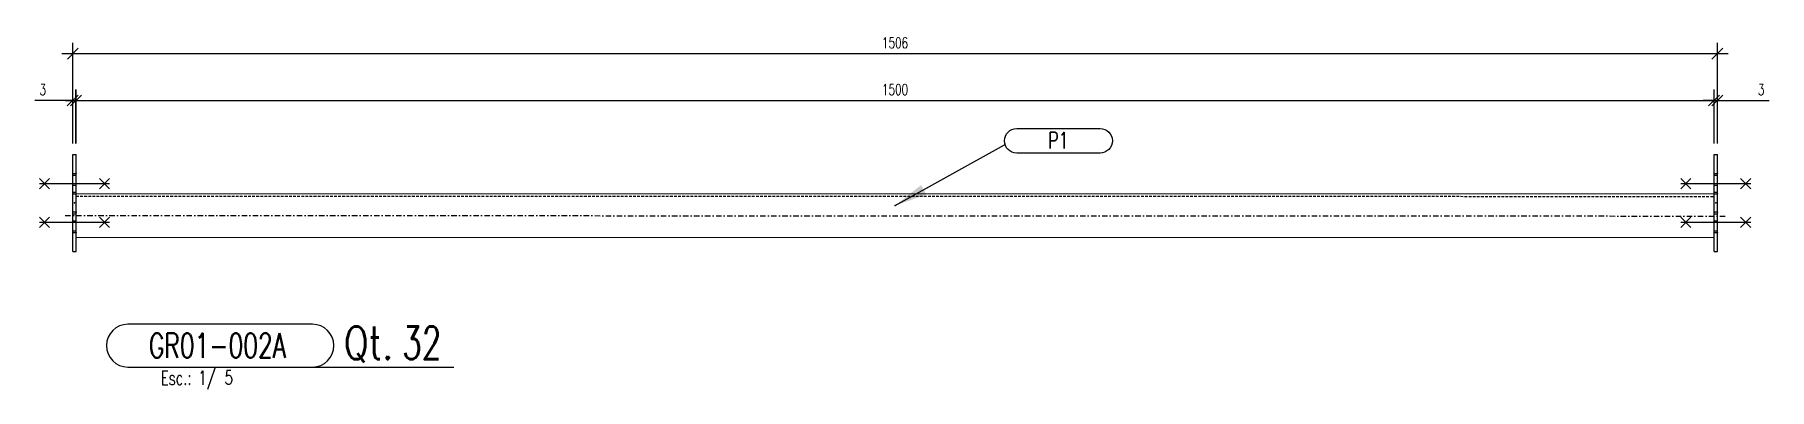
# Model space of a CAD drawing. Extents: x -34714 to -32441, y 13070 to 13395.
# Drawn here: x -34714 to -33126, y 13070 to 13395 of the extents above; entities that cross this region are included whole.
import ezdxf
from ezdxf.enums import TextEntityAlignment as Align

# ---------------------------------------------------------------- set-up
doc = ezdxf.new("R2010")
doc.units = 0
doc.header["$LTSCALE"] = 10
doc.header["$MEASUREMENT"] = 0
doc.linetypes.add('DASHDOT', pattern=[1, 0.5, -0.25, 0, -0.25])
doc.linetypes.add('HIDDEN', pattern=[0.375, 0.25, -0.125])
doc.layers.get('0').update_dxf_attribs({"linetype": 'CONTINUOUS'})
doc.layers.get('Defpoints').update_dxf_attribs({"linetype": 'CONTINUOUS'})
for name, color, linetype in [('A', 2, 'DASHDOT'), ('FORIR', 4, 'CONTINUOUS'), ('G', 3, 'CONTINUOUS'), ('MARK_QTA', 4, 'CONTINUOUS'), ('MARK_SLOT', 6, 'CONTINUOUS'), ('POS_BOX', 6, 'CONTINUOUS'), ('POS_NOT', 2, 'CONTINUOUS'), ('TR', 6, 'HIDDEN')]:
    doc.layers.add(name, color=color, linetype=linetype)
doc.styles.add('MARK', font='ROMANS', dxfattribs={"width": 0.7})
doc.styles.add('POS', font='ROMANS', dxfattribs={"width": 0.7})
doc.styles.add('ROMANS', font='romans.shx', dxfattribs={"width": 0.7})
doc.dimstyles.new('1-15', dxfattribs={"dimscale": 15, "dimtxt": 2, "dimasz": 2, "dimexe": 2, "dimexo": 2, "dimgap": 1, "dimtad": 1, "dimdec": 0, "dimzin": 0, "dimdsep": 46, "dimtxsty": 'ROMANS', "dimblk": 'OBLIQUE', "dimcen": 0, "dimdle": 2, "dimclrd": 1, "dimclre": 1, "dimclrt": 4, "dimadec": 0, "dimazin": 0, "dimtfac": 1, "dimtdec": 0, "dimtofl": 0, "dimtmove": 0, "dimatfit": 3, "dimfxl": 1, "dimtfill": 1, "dimtolj": 1, "dimtzin": 0, "dimarcsym": 0})
doc.dimstyles.new('1-5', dxfattribs={"dimscale": 5, "dimtxt": 2, "dimasz": 2, "dimexe": 2, "dimexo": 2, "dimgap": 1, "dimtad": 1, "dimdec": 0, "dimzin": 0, "dimdsep": 46, "dimtxsty": 'ROMANS', "dimblk": 'OBLIQUE', "dimcen": 0, "dimdle": 2, "dimclrd": 1, "dimclre": 1, "dimclrt": 4, "dimadec": 0, "dimazin": 0, "dimtfac": 1, "dimtdec": 0, "dimtofl": 0, "dimtmove": 0, "dimatfit": 3, "dimfxl": 1, "dimtfill": 1, "dimtolj": 1, "dimtzin": 0, "dimarcsym": 0})

# ---------------------------------------------------------------- blocks, each defined once
blk = doc.blocks.new('MS')
at = {"color": 6}
for p, q in [((-4.7, 22.8), (4.7, 32.1)), ((-4.7, 32.1), (4.7, 22.8)), ((-4.7, -22.8), (4.7, -32.1)), ((-4.7, -32.1), (4.7, -22.8))]:
    blk.add_line(p, q, dxfattribs=at)
at = {"color": 3}
blk.add_line((0, -32.1), (0, 32.1), dxfattribs=at)
at = {"flags": 1}
for tag, p, height in [('DIAM', (0, 0), 8.01), ('AVAN', (1.3, -18.2), 5.26), ('TOLE', (1.3, -9.7), 5.26), ('DIET', (1.3, -24.6), 5.26)]:
    blk.add_attdef(tag, p, '', height=height, dxfattribs=at)
blk = doc.blocks.new('P8_PRO')
at = {"layer": 'POS_BOX'}
blk.add_lwpolyline([(17.5, 3.01, -1), (17.5, -1.49), (2.25, -1.49, -1), (2.25, 3.01), (17.5, 3.01)], format="xyb", dxfattribs=at)
at = {"style": 'POS', "width": 0.7}
blk.add_attdef('POS_PEZ', text='', height=3, dxfattribs=at).set_placement((9.88, -0.64), align=Align.CENTER)
at = {"style": 'POS', "width": 0.7, "flags": 1}
for tag, p in [('QTA_PEZ', (0, -2.59)), ('MAR_PEZ', (0, -2.13)), ('PUN_LIS', (0, -3.1)), ('SUN_LIS', (0, -3.56)), ('COD_PEZ', (0, -4.5)), ('MCL_PEZ', (0, -4.04)), ('DIM_PRO', (0, -5))]:
    blk.add_attdef(tag, p, '', height=0.3, dxfattribs=at)
at = {"layer": 'POS_NOT', "style": 'POS', "width": 0.7}
blk.add_attdef('NOT_PEZ', (19.91, -8.9), '', height=2.4, dxfattribs=at)
blk = doc.blocks.new('_OBLIQUE')
at = {"color": 0, "linetype": 'ByBlock'}
blk.add_line((-0.5, -0.5), (0.5, 0.5), dxfattribs=at)
blk = doc.blocks.new('3D_INFOPOS')
blk.add_point((0, 0))
at = {"layer": 'FORIR', "flags": 1}
blk.add_attdef('POS_PEZ', (7.6, -4.3), '', height=5.26, dxfattribs=at)
blk = doc.blocks.new('M8_COM')
at = {"layer": 'MARK_QTA'}
blk.add_line((7.44, 0), (62.29, 0), dxfattribs=at)
at = {"layer": 'MARK_SLOT'}
blk.add_lwpolyline([(2.61, 7.84, 1), (2.61, 0), (36.41, 0, 1), (36.41, 7.84)], format="xyb", close=True, dxfattribs=at)
at = {"color": 4, "style": 'MARK', "width": 0.7}
blk.add_text('Esc.: 1/', height=2.55, dxfattribs=at).set_placement((13.66, -2.14), align=Align.MIDDLE)
for tag, height, p in [('MAR_PEZ', 4.5, (18.99, 3.92)), ('ESCALA', 2.55, (24.58, -1.95))]:
    blk.add_attdef(tag, text='', height=height, dxfattribs=at).set_placement(p, align=Align.MIDDLE)
at = {"style": 'MARK', "width": 0.7, "flags": 1}
for tag, p in [('TRA_PEZ', (-1.14, -0.81)), ('TIP_PEZ', (-1.14, -3.22)), ('DES_PEZ', (-1.14, -1.62)), ('NOT_PEZ', (-1.14, -2.42)), ('COS_PEZ', (-1.14, -4.83)), ('ING_PEZ', (-1.14, -4.03))]:
    blk.add_attdef(tag, p, '', height=0.525, dxfattribs=at)
at = {"layer": 'MARK_QTA', "style": 'ROMANS', "width": 0.8}
blk.add_text('Qt. ', height=6, dxfattribs=at).set_placement((48.34, 4.13), align=Align.MIDDLE)
at = {"layer": 'MARK_QTA', "style": 'MARK', "width": 0.7}
blk.add_attdef('QTA_PEZ', (52.82, 1.43), '', height=6, dxfattribs=at)
blk = doc.blocks.new('3D_INFOM')
blk.add_point((0, 0))
at = {"layer": 'FORIR', "flags": 1}
blk.add_attdef('MARK', (7.6, -4.3), '', height=5.26, dxfattribs=at)
blk = doc.blocks.new('*D27')
at = {"color": 1, "lineweight": -2, "transparency": 16777216}
for p, q in [((-34679.6, 13295), (-34679.6, 13344.3)), ((-34676.6, 13295), (-34676.6, 13344.3)), ((-34679.6, 13334.3), (-34714.2, 13334.3)), ((-34676.6, 13334.3), (-34666.6, 13334.3))]:
    blk.add_line(p, q, dxfattribs=at)
at = {"layer": 'Defpoints', "color": 0, "transparency": 16777216}
for p in [(-34679.6, 13334.3), (-34679.6, 13285), (-34676.6, 13285)]:
    blk.add_point(p, dxfattribs=at)
at = {"color": 1, "lineweight": -2, "transparency": 16777216, "xscale": 10, "yscale": 10, "zscale": 10}
blk.add_blockref('_OBLIQUE', (-34679.6, 13334.3), dxfattribs=at)
at = {"color": 1, "lineweight": -2, "transparency": 16777216, "xscale": 10, "yscale": 10, "zscale": 10, "rotation": 180}
blk.add_blockref('_OBLIQUE', (-34676.6, 13334.3), dxfattribs=at)
at = {"color": 4, "transparency": 16777216, "insert": (-34706.9, 13344.3), "char_height": 10, "attachment_point": 5, "style": 'ROMANS', "bg_fill": 3, "box_fill_scale": 1.25, "bg_fill_color": 256, "bg_fill_true_color": 13158600, "bg_fill_transparency": 0}
blk.add_mtext('\\A1;3', dxfattribs=at)
blk = doc.blocks.new('*D28')
at = {"color": 1, "lineweight": -2, "transparency": 16777216}
for p, q in [((-34676.5, 13295), (-34676.5, 13344.3)), ((-33176.8, 13294.8), (-33176.8, 13344.3)), ((-34686.5, 13334.3), (-33166.8, 13334.3))]:
    blk.add_line(p, q, dxfattribs=at)
at = {"layer": 'Defpoints', "color": 0, "transparency": 16777216}
for p in [(-33176.8, 13334.3), (-34676.5, 13285), (-33176.8, 13284.8)]:
    blk.add_point(p, dxfattribs=at)
at = {"color": 1, "lineweight": -2, "transparency": 16777216, "xscale": 10, "yscale": 10, "zscale": 10, "rotation": 180}
blk.add_blockref('_OBLIQUE', (-34676.5, 13334.3), dxfattribs=at)
at = {"color": 1, "lineweight": -2, "transparency": 16777216, "xscale": 10, "yscale": 10, "zscale": 10}
blk.add_blockref('_OBLIQUE', (-33176.8, 13334.3), dxfattribs=at)
at = {"color": 4, "transparency": 16777216, "insert": (-33926.7, 13344.3), "char_height": 10, "attachment_point": 5, "style": 'ROMANS', "bg_fill": 3, "box_fill_scale": 1.25, "bg_fill_color": 256, "bg_fill_true_color": 13158600, "bg_fill_transparency": 0}
blk.add_mtext('\\A1;1500', dxfattribs=at)
blk = doc.blocks.new('*D29')
at = {"color": 1, "lineweight": -2, "transparency": 16777216}
for p, q in [((-33176.8, 13295), (-33176.8, 13344.3)), ((-33173.8, 13295), (-33173.8, 13344.3)), ((-33176.8, 13334.3), (-33186.8, 13334.3)), ((-33173.8, 13334.3), (-33126.4, 13334.3))]:
    blk.add_line(p, q, dxfattribs=at)
at = {"layer": 'Defpoints', "color": 0, "transparency": 16777216}
for p in [(-33173.8, 13334.3), (-33176.8, 13285), (-33173.8, 13285)]:
    blk.add_point(p, dxfattribs=at)
at = {"color": 1, "lineweight": -2, "transparency": 16777216, "xscale": 10, "yscale": 10, "zscale": 10}
blk.add_blockref('_OBLIQUE', (-33176.8, 13334.3), dxfattribs=at)
at = {"color": 1, "lineweight": -2, "transparency": 16777216, "xscale": 10, "yscale": 10, "zscale": 10, "rotation": 180}
blk.add_blockref('_OBLIQUE', (-33173.8, 13334.3), dxfattribs=at)
at = {"color": 4, "transparency": 16777216, "insert": (-33133.8, 13344.3), "char_height": 10, "attachment_point": 5, "style": 'ROMANS', "bg_fill": 3, "box_fill_scale": 1.25, "bg_fill_color": 256, "bg_fill_true_color": 13158600, "bg_fill_transparency": 0}
blk.add_mtext('\\A1;3', dxfattribs=at)
blk = doc.blocks.new('*D30')
at = {"color": 1, "lineweight": -2, "transparency": 16777216}
for p, q in [((-33163.8, 13377.1), (-34689.5, 13377.1)), ((-34679.5, 13295.3), (-34679.5, 13387.1)), ((-33173.8, 13295), (-33173.8, 13387.1))]:
    blk.add_line(p, q, dxfattribs=at)
at = {"layer": 'Defpoints', "color": 0, "transparency": 16777216}
for p in [(-34679.5, 13377.1), (-34679.5, 13285.3), (-33173.8, 13285)]:
    blk.add_point(p, dxfattribs=at)
at = {"color": 1, "lineweight": -2, "transparency": 16777216, "xscale": 10, "yscale": 10, "zscale": 10, "rotation": 180}
blk.add_blockref('_OBLIQUE', (-34679.5, 13377.1), dxfattribs=at)
at = {"color": 1, "lineweight": -2, "transparency": 16777216, "xscale": 10, "yscale": 10, "zscale": 10}
blk.add_blockref('_OBLIQUE', (-33173.8, 13377.1), dxfattribs=at)
at = {"color": 4, "transparency": 16777216, "insert": (-33926.7, 13387.1), "char_height": 10, "attachment_point": 5, "style": 'ROMANS', "bg_fill": 3, "box_fill_scale": 1.25, "bg_fill_color": 256, "bg_fill_true_color": 13158600, "bg_fill_transparency": 0}
blk.add_mtext('\\A1;1506', dxfattribs=at)

msp = doc.modelspace()

# ---------------------------------------------------------------- linework, layer by layer
at = {"layer": 'A'}
msp.add_line((-34686.5, 13229), (-33166.8, 13228.5), dxfattribs=at)
msp.add_point((-33176.8, 13231.8), dxfattribs=at)
at = {"layer": 'G'}
for p, q in [((-34679.5, 13195.9), (-34679.5, 13285)), ((-34679.5, 13285), (-34676.5, 13285)), ((-34676.5, 13195.9), (-34676.5, 13285)), ((-33176.8, 13195.9), (-33176.8, 13285)), ((-33176.8, 13285), (-33173.8, 13285)), ((-33173.8, 13195.9), (-33173.8, 13285)), ((-34676.5, 13267.6), (-34676.5, 13267.4)), ((-34676.5, 13267.4), (-34676.5, 13267.6)), ((-34676.5, 13267.1), (-34676.5, 13267.4)), ((-34676.5, 13267.4), (-34676.5, 13267.1)), ((-33173.8, 13267.5), (-33173.8, 13267.6)), ((-33173.8, 13267.6), (-33173.8, 13267.5)), ((-33173.8, 13267.1), (-33173.8, 13267.5)), ((-33173.8, 13267.5), (-33173.8, 13267.1)), ((-34679.5, 13256.7), (-34676.5, 13256.7)), ((-34676.5, 13258.2), (-34676.5, 13258.2)), ((-34676.5, 13250.4), (-34676.5, 13250.4)), ((-34676.5, 13249.2), (-34676.5, 13248.9)), ((-34676.5, 13248.9), (-34676.5, 13249.2)), ((-34676.5, 13249), (-33176.8, 13248.7)), ((-34676.5, 13248.8), (-34676.5, 13248.9)), ((-34676.5, 13248.9), (-34676.5, 13248.8)), ((-33176.8, 13256.8), (-33173.8, 13256.8)), ((-33173.8, 13258.2), (-33173.8, 13258.2)), ((-33173.8, 13250.4), (-33173.8, 13250.4)), ((-33173.8, 13249.2), (-33173.8, 13248.9)), ((-33173.8, 13248.9), (-33173.8, 13249.2)), ((-33173.8, 13248.9), (-33173.8, 13248.8)), ((-33173.8, 13248.8), (-33173.8, 13248.9)), ((-34676.5, 13232.2), (-34676.5, 13232.1)), ((-34676.5, 13232.1), (-34676.5, 13232.2)), ((-34676.5, 13231.8), (-34676.5, 13232.1)), ((-34676.5, 13232.1), (-34676.5, 13231.8)), ((-33173.8, 13232.1), (-33173.8, 13232.2)), ((-33173.8, 13232.2), (-33173.8, 13232.1)), ((-33173.8, 13232.1), (-33173.8, 13231.8)), ((-33173.8, 13231.8), (-33173.8, 13232.1)), ((-34676.5, 13222.8), (-34676.5, 13222.8)), ((-34676.5, 13215), (-34676.5, 13215)), ((-34676.5, 13213.5), (-34676.5, 13213.8)), ((-34676.5, 13213.8), (-34676.5, 13213.5)), ((-34676.5, 13213.4), (-34676.5, 13213.5)), ((-34676.5, 13213.5), (-34676.5, 13213.4)), ((-33173.8, 13222.8), (-33173.8, 13222.8)), ((-33173.8, 13215), (-33173.8, 13215)), ((-33173.8, 13213.8), (-33173.8, 13213.5)), ((-33173.8, 13213.5), (-33173.8, 13213.8)), ((-33173.8, 13213.5), (-33173.8, 13213.4)), ((-33173.8, 13213.4), (-33173.8, 13213.5)), ((-34676.5, 13209), (-33176.8, 13208.7)), ((-34679.5, 13195.9), (-34676.5, 13195.9)), ((-33176.8, 13195.9), (-33173.8, 13195.9))]:
    msp.add_line(p, q, dxfattribs=at)
msp.add_point((-33176.8, 13231.8), dxfattribs=at)
at = {"layer": 'TR'}
for p, q in [((-34679.5, 13267.6), (-34679.5, 13267.4)), ((-34679.5, 13267.4), (-34679.5, 13267.6)), ((-34679.5, 13267.6), (-34676.5, 13267.6)), ((-34679.5, 13267.4), (-34679.5, 13267.1)), ((-34679.5, 13267.1), (-34679.5, 13267.4)), ((-34679.5, 13265.9), (-34676.5, 13265.9)), ((-33176.8, 13267.6), (-33173.8, 13267.6)), ((-33176.8, 13267.5), (-33176.8, 13267.6)), ((-33176.8, 13267.6), (-33176.8, 13267.5)), ((-33176.8, 13267.1), (-33176.8, 13267.5)), ((-33176.8, 13267.5), (-33176.8, 13267.1)), ((-33176.8, 13265.9), (-33173.8, 13265.9)), ((-34679.5, 13258.2), (-34676.5, 13258.2)), ((-34679.5, 13250.4), (-34676.5, 13250.4)), ((-34679.5, 13248.9), (-34679.5, 13249.2)), ((-34679.5, 13249.2), (-34679.5, 13248.9)), ((-34679.5, 13248.9), (-34679.5, 13248.8)), ((-34679.5, 13248.8), (-34679.5, 13248.9)), ((-34679.5, 13248.8), (-34676.5, 13248.8)), ((-34676.5, 13246.8), (-33176.8, 13246.5)), ((-33176.8, 13258.2), (-33173.8, 13258.2)), ((-33176.8, 13250.4), (-33173.8, 13250.4)), ((-33176.8, 13249.2), (-33176.8, 13248.9)), ((-33176.8, 13248.9), (-33176.8, 13249.2)), ((-33176.8, 13248.8), (-33176.8, 13248.9)), ((-33176.8, 13248.9), (-33176.8, 13248.8)), ((-33176.8, 13248.8), (-33173.8, 13248.8)), ((-33176.8, 13248.7), (-33176.8, 13248.7)), ((-33176.8, 13248.7), (-33176.8, 13248.7)), ((-34679.5, 13232.1), (-34679.5, 13232.2)), ((-34679.5, 13232.2), (-34679.5, 13232.1)), ((-34679.5, 13232.2), (-34676.5, 13232.2)), ((-34679.5, 13231.8), (-34679.5, 13232.1)), ((-34679.5, 13232.1), (-34679.5, 13231.8)), ((-34679.5, 13230.6), (-34676.5, 13230.6)), ((-33176.8, 13232.2), (-33176.8, 13232.1)), ((-33176.8, 13232.2), (-33173.8, 13232.2)), ((-33176.8, 13232.1), (-33176.8, 13232.2)), ((-33176.8, 13231.8), (-33176.8, 13232.1)), ((-33176.8, 13232.1), (-33176.8, 13231.8)), ((-33176.8, 13230.6), (-33173.8, 13230.6)), ((-34679.5, 13224.2), (-34676.5, 13224.2)), ((-34679.5, 13222.8), (-34676.5, 13222.8)), ((-34679.5, 13215), (-34676.5, 13215)), ((-34679.5, 13213.5), (-34679.5, 13213.8)), ((-34679.5, 13213.8), (-34679.5, 13213.5)), ((-34679.5, 13213.5), (-34679.5, 13213.4)), ((-34679.5, 13213.4), (-34679.5, 13213.5)), ((-34679.5, 13213.4), (-34676.5, 13213.4)), ((-33176.8, 13224.2), (-33173.8, 13224.2)), ((-33176.8, 13222.8), (-33173.8, 13222.8)), ((-33176.8, 13215), (-33173.8, 13215)), ((-33176.8, 13213.5), (-33176.8, 13213.8)), ((-33176.8, 13213.8), (-33176.8, 13213.5)), ((-33176.8, 13213.4), (-33176.8, 13213.5)), ((-33176.8, 13213.5), (-33176.8, 13213.4)), ((-33176.8, 13213.4), (-33173.8, 13213.4))]:
    msp.add_line(p, q, dxfattribs=at)
msp.add_point((-33176.8, 13231.8), dxfattribs=at)

# ---------------------------------------------------------------- block references
ref = msp.add_blockref('P8_PRO', (-33826.5, 13293.6), dxfattribs=dict(xscale=5, yscale=5, zscale=5))
ref.add_attrib('POS_PEZ', 'P1', dxfattribs={"height": 15, "style": 'POS', "width": 0.7}).set_placement((-33777.1, 13290.3), align=Align.CENTER)
for p, rotation in [((-34678, 13258.2), 270.0000000009032), ((-33175.3, 13258.2), 270.0000000013895), ((-34678, 13222.8), 270.0000000008338), ((-33175.3, 13222.8), 270.0000000013895)]:
    msp.add_blockref('MS', p, dxfattribs=dict(rotation=rotation))
for name, p in [('3D_INFOPOS', (-34678, 13240.5)), ('3D_INFOPOS', (-33926.7, 13238)), ('3D_INFOM', (-33926.7, 13238)), ('3D_INFOPOS', (-33175.3, 13240.5))]:
    msp.add_blockref(name, p)
ref = msp.add_blockref('M8_COM', (-34642.1, 13090.2), dxfattribs=dict(xscale=5, yscale=5, zscale=5))
ref.add_attrib('MAR_PEZ', 'GR01-002A', dxfattribs={"color": 4, "height": 22.5, "style": 'MARK', "width": 0.7}).set_placement((-34547.1, 13109.9), align=Align.MIDDLE)
ref.add_attrib('QTA_PEZ', '32', (-34378, 13097.4), dxfattribs={"layer": 'MARK_QTA', "height": 30, "style": 'MARK', "width": 0.7})
ref.add_attrib('ESCALA', '5', dxfattribs={"color": 4, "height": 12.8, "style": 'MARK', "width": 0.7}).set_placement((-34536.7, 13080.5), align=Align.MIDDLE)

# ---------------------------------------------------------------- leaders
msp.add_leader([(-33926.7, 13238), (-33826.5, 13293.6)], dimstyle='1-15')

# ---------------------------------------------------------------- next in the draw order: dimensions: what is measured, and where the dimension line sits
dim = msp.add_linear_dim(base=(-34679.6, 13334.3), p1=(-34676.6, 13285), p2=(-34679.6, 13285), dimstyle='1-5')
dim.commit()
dim.dimension.update_dxf_attribs({"geometry": '*D27', "text_midpoint": (-34706.9, 13344.3)})

# ---------------------------------------------------------------- next in the draw order: dimensions: what is measured, and where the dimension line sits
dim = msp.add_linear_dim(base=(-33176.8, 13334.3), p1=(-34676.5, 13285), p2=(-33176.8, 13284.8), dimstyle='1-5')
dim.commit()
dim.dimension.update_dxf_attribs({"geometry": '*D28', "text_midpoint": (-33926.7, 13344.3)})

# ---------------------------------------------------------------- next in the draw order: dimensions: what is measured, and where the dimension line sits
dim = msp.add_linear_dim(base=(-33173.8, 13334.3), p1=(-33176.8, 13285), p2=(-33173.8, 13285), dimstyle='1-5')
dim.commit()
dim.dimension.update_dxf_attribs({"geometry": '*D29', "text_midpoint": (-33133.8, 13334.3), "dimtype": 160})

# ---------------------------------------------------------------- next in the draw order: dimensions: what is measured, and where the dimension line sits
dim = msp.add_linear_dim(base=(-34679.5, 13377.1), p1=(-33173.8, 13285), p2=(-34679.5, 13285.3), dimstyle='1-5')
dim.commit()
dim.dimension.update_dxf_attribs({"geometry": '*D30', "text_midpoint": (-33926.7, 13387.1)})

doc.saveas('drawing.dxf')
